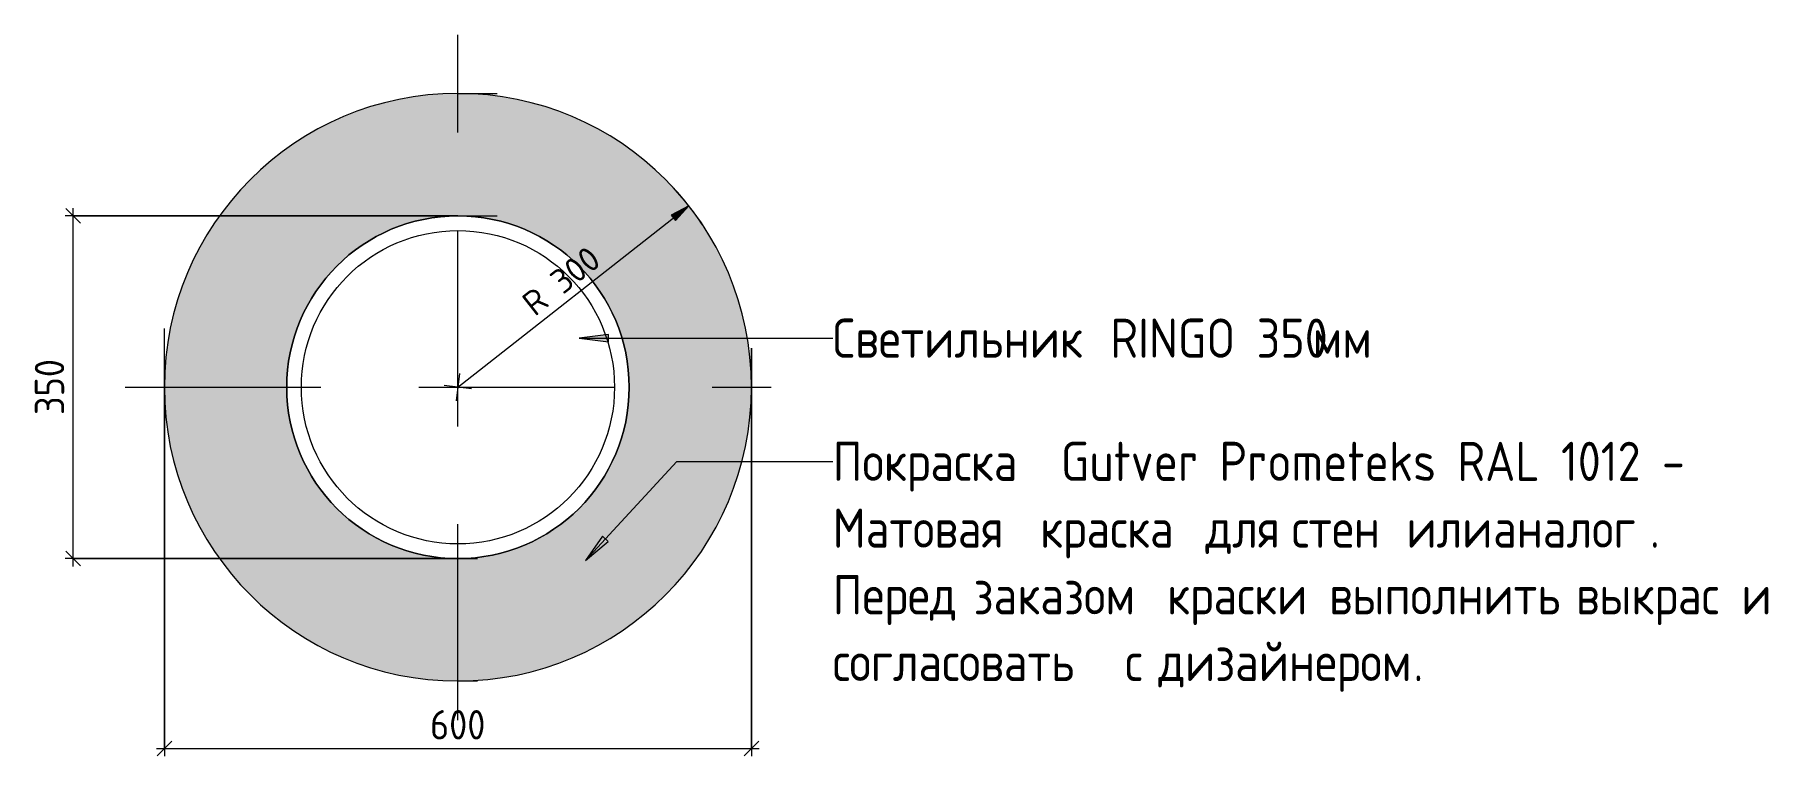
# Model space of a CAD drawing. Header units: millimetres. Extents: x -4196 to 190310, y -8553 to 29000.
# Drawn here: x 188538 to 190310, y 2331 to 3068 of the extents above; entities that cross this region are included whole.
import ezdxf

# ---------------------------------------------------------------- set-up
doc = ezdxf.new("R2010")
doc.units = ezdxf.units.MM
doc.linetypes.add('ADSK_Штрих_ш2 п1', pattern=[300, 200, -100])
for name, color, linetype, lineweight in [('A-ANNO-DIMS', 7, 'Continuous', 9), ('A-ANNO-DIMS-10', 7, 'Continuous', 9), ('A-DETL', 7, 'Continuous', 9), ('A-DETL-2', 7, 'ADSK_Штрих_ш2 п1', 9), ('G-ANNO-TEXT', 7, 'Continuous', 9)]:
    doc.layers.add(name, color=color, linetype=linetype, lineweight=lineweight)
doc.layers.add('A-DETL-GENF-11', color=7, linetype='Continuous', lineweight=9, true_color=0xf2dc97)
doc.styles.add('GOST Common_6', font='GOST_Common.ttf', dxfattribs={"width": 0.9, "height": 40})
doc.styles.add('ISOCPEUR_5', font='isocpeur.ttf', dxfattribs={"width": 0.9, "height": 30})
doc.styles.add('ISOCPEUR_6', font='isocpeur.ttf', dxfattribs={"height": 25})
doc.dimstyles.new('ISO-2_5_1_0K_БОЛЬШОЙ', dxfattribs={"dimscale": 304.8, "dimtxt": 24.899529, "dimasz": 0.065617, "dimexe": 0.07874, "dimexo": 0, "dimgap": 0, "dimtad": 1, "dimjust": 3, "dimdec": 0, "dimzin": 0, "dimdsep": 46, "dimtxsty": 'ISOCPEUR_6', "dimsah": 1, "dimcen": 0.09, "dimazin": 0, "dimtfac": 1, "dimtdec": 4, "dimtix": 1, "dimtmove": 0, "dimatfit": 2, "dimfxl": 1, "dimtvp": 1, "dimtolj": 1, "dimtzin": 0, "dimarcsym": 2})
doc.dimstyles.new('ISO-3_0', dxfattribs={"dimscale": 304.8, "dimtxt": 29.879435, "dimasz": 0.049213, "dimexe": 0.026247, "dimexo": 0, "dimgap": 0, "dimtad": 1, "dimdec": 0, "dimrnd": 10, "dimzin": 0, "dimdsep": 46, "dimtxsty": 'ISOCPEUR_5', "dimblk1": 'OBLIQUE', "dimblk2": 'OBLIQUE', "dimsah": 1, "dimcen": 0.09, "dimdle": 0.026247, "dimazin": 0, "dimtfac": 1, "dimtdec": 4, "dimtix": 1, "dimtmove": 0, "dimatfit": 3, "dimfxl": 1, "dimtvp": 1, "dimtolj": 1, "dimtzin": 0, "dimarcsym": 2})

msp = doc.modelspace()

# ---------------------------------------------------------------- texts
at = {"layer": 'G-ANNO-TEXT', "char_height": 40, "attachment_point": 1, "style": 'GOST Common_6'}
for s, insert, width in [('Светильник', (189353.8, 2777.9), 317.468), (' RINGO 350', (189615.7, 2777.9), 277.063), ('мм', (189844.3, 2777.9), 70.709), ('Покраска', (189353.8, 2652.1), 256.139), (' Gutver Prometeks RAL 1012 - ', (189565.1, 2652.1), 795.114), ('Матовая', (189353.8, 2583.9), 241.709), ('\\fGOST Common|b0|i0|c204|p34|;\\W.9; ', (189553.2, 2583.9), 15.152), ('краска', (189565.7, 2583.9), 189.759), ('\\fGOST Common|b0|i0|c204|p34|;\\W.9; ', (189722.3, 2583.9), 15.152), ('для', (189734.8, 2583.9), 91.633), ('\\fGOST Common|b0|i0|c204|p34|;\\W.9; ', (189810.4, 2583.9), 15.152), ('стен', (189822.9, 2583.9), 126.987), ('\\fGOST Common|b0|i0|c204|p34|;\\W.9; ', (189927.6, 2583.9), 15.152), ('или', (189940.1, 2583.9), 92.354), ('\\fGOST Common|b0|i0|c204|p34|;\\W.9; ', (190016.3, 2583.9), 15.152), ('аналог', (190028.8, 2583.9), 194.089), ('. ', (190189, 2583.9), 28.139), ('Перед', (189353.8, 2515.8), 159.456), ('\\fGOST Common|b0|i0|c204|p34|;\\W.9; ', (189485.3, 2515.8), 15.152), ('заказом', (189497.8, 2515.8), 224.392), ('\\fGOST Common|b0|i0|c204|p34|;\\W.9; ', (189683, 2515.8), 15.152), ('краски', (189695.5, 2515.8), 185.43), ('\\fGOST Common|b0|i0|c204|p34|;\\W.9; ', (189848.5, 2515.8), 15.152), ('выполнить', (189861, 2515.8), 290.772), ('\\fGOST Common|b0|i0|c204|p34|;\\W.9; ', (190100.9, 2515.8), 15.152), ('выкрас', (190113.4, 2515.8), 189.759), ('\\fGOST Common|b0|i0|c204|p34|;\\W.9; ', (190269.9, 2515.8), 15.152), ('\\fGOST Common|b0|i0|c204|p34|;\\W.9;и', (190282.4, 2515.8), 31.025), ('\\fGOST Common|b0|i0|c204|p34|;\\W.9; ', (190308, 2515.8), 15.152), ('\\fGOST Common|b0|i0|c204|p34|;\\W.9; ', (189640.1, 2447.7), 15.152), ('\\fGOST Common|b0|i0|c204|p34|;\\W.9; ', (189674, 2447.7), 15.152), ('дизайнером', (189686.5, 2447.7), 316.025), ('согласовать', (189353.8, 2447.7), 347.051), ('\\fGOST Common|b0|i0|c204|p34|;\\W.9;с', (189652.6, 2447.7), 25.975), ('\\fGOST Common|b0|i0|c204|p34|;\\W.9;.', (189947.3, 2447.7), 12.987)]:
    msp.add_mtext(s, dxfattribs=dict(at, insert=insert, width=width))

# ---------------------------------------------------------------- blocks, each defined once
blk = doc.blocks.new('DIMBLOCK54-Выкрас на потолке около светильника ЛК')
at = {"layer": 'A-ANNO-DIMS-10', "lineweight": 20}
for p, q in [((188577.5, 2882.8), (188570, 2890.3)), ((188577.5, 2882.8), (188585, 2875.3)), ((188577.5, 2532.8), (188570, 2540.3)), ((188577.5, 2532.8), (188585, 2525.3))]:
    blk.add_line(p, q, dxfattribs=at)
at = {"layer": 'A-ANNO-DIMS-10'}
for p, q in [((188577.5, 2524.8), (188577.5, 2890.8)), ((188970.8, 2882.8), (188569.5, 2882.8)), ((188577.5, 2882.8), (188970.8, 2882.8)), ((188990.8, 2532.8), (188569.5, 2532.8)), ((188577.5, 2532.8), (188990.8, 2532.8))]:
    blk.add_line(p, q, dxfattribs=at)
at = {"layer": 'A-ANNO-DIMS-10', "color": 0, "insert": (188538.4, 2679.4), "char_height": 30, "width": 68.263, "attachment_point": 1, "rotation": 90, "line_spacing_factor": 1.149209, "style": 'ISOCPEUR_5'}
blk.add_mtext('350', dxfattribs=at)
blk = doc.blocks.new('_Oblique')
at = {"color": 0, "linetype": 'ByBlock', "lineweight": -2}
blk.add_line((-0.5, -0.5), (0.5, 0.5), dxfattribs=at)
blk = doc.blocks.new('DIMBLOCK55-Выкрас на потолке около светильника ЛК')
at = {"layer": 'A-ANNO-DIMS-10'}
for p, q in [((189270.8, 2747.8), (189270.8, 2330.9)), ((189270.8, 2338.9), (189270.8, 2747.8)), ((188670.8, 2707.8), (188670.8, 2330.9)), ((188670.8, 2338.9), (188670.8, 2707.8)), ((188662.8, 2338.9), (189278.8, 2338.9))]:
    blk.add_line(p, q, dxfattribs=at)
at = {"layer": 'A-ANNO-DIMS-10', "lineweight": 20}
for p, q in [((188670.8, 2338.9), (188663.3, 2331.4)), ((188670.8, 2338.9), (188678.3, 2346.4)), ((189270.8, 2338.9), (189263.3, 2331.4)), ((189270.8, 2338.9), (189278.3, 2346.4))]:
    blk.add_line(p, q, dxfattribs=at)
at = {"layer": 'A-ANNO-DIMS-10', "color": 0, "insert": (188942.3, 2378.1), "char_height": 30, "width": 68.263, "attachment_point": 1, "line_spacing_factor": 1.149209, "style": 'ISOCPEUR_5'}
blk.add_mtext('600', dxfattribs=at)
blk = doc.blocks.new('DIMBLOCK56-Выкрас на потолке около светильника ЛК')
at = {"layer": 'A-ANNO-DIMS-10'}
blk.add_hatch(color=256, dxfattribs=at).paths.add_polyline_path([(189206.7, 2893.1), (189188.8, 2883.5), (189193.1, 2878)])
for p, q in [((188970.8, 2707.8), (189206.7, 2893.1)), ((189206.7, 2893.1), (189188.8, 2883.5)), ((189193.1, 2878), (189206.7, 2893.1)), ((189188.8, 2883.5), (189193.1, 2878)), ((188972.5, 2721.8), (188969.1, 2693.8)), ((188984.8, 2706.1), (188956.7, 2709.5))]:
    blk.add_line(p, q, dxfattribs=at)
blk.add_arc((188970.8, 2707.8), 300, 33.5619, 42.7292, dxfattribs=at)
at = {"layer": 'A-ANNO-DIMS-10', "color": 0, "insert": (189033.9, 2798.9), "char_height": 25, "width": 105.727, "attachment_point": 1, "rotation": 38.1455, "line_spacing_factor": 1.149209, "style": 'ISOCPEUR_6'}
blk.add_mtext('R 300', dxfattribs=at)

# ---------------------------------------------------------------- dimensions: what is measured, and where the dimension line sits
at = {"layer": 'A-ANNO-DIMS'}
dim = msp.add_radius_dim(center=(188970.8, 2707.8), mpoint=(189206.7, 2893.1), dimstyle='ISO-2_5_1_0K_БОЛЬШОЙ', override={"dimpost": 'R<>'}, dxfattribs=at)
dim.commit()
dim.dimension.update_dxf_attribs({"geometry": 'DIMBLOCK56-Выкрас на потолке около светильника ЛК', "text_midpoint": (189073.1, 2804.1)})
dim = msp.add_linear_dim(base=(188577.5, 2882.8), p1=(188990.8, 2532.8), p2=(188970.8, 2882.8), angle=90, dimstyle='ISO-3_0', override={"dimpost": '<>', "dimfxl": 350.570963}, dxfattribs=at)
dim.commit()
dim.dimension.update_dxf_attribs({"geometry": 'DIMBLOCK54-Выкрас на потолке около светильника ЛК', "text_midpoint": (188562.5, 2707.8)})
dim = msp.add_linear_dim(base=(189270.8, 2338.9), p1=(188670.8, 2707.8), p2=(189270.8, 2747.8), dimstyle='ISO-3_0', override={"dimpost": '<>', "dimfxl": 601.331855}, dxfattribs=at)
dim.commit()
dim.dimension.update_dxf_attribs({"geometry": 'DIMBLOCK55-Выкрас на потолке около светильника ЛК', "text_midpoint": (188970.8, 2353.9)})

# ---------------------------------------------------------------- hatches: boundary and pattern name
at = {"layer": 'A-DETL-GENF-11'}
h = msp.add_hatch(color=256, dxfattribs=at)
h.paths.add_polyline_path([(188970.8, 2407.8), (188990.4, 2408.5), (189010, 2410.4), (189029.3, 2413.6), (189048.4, 2418), (189067.2, 2423.7), (189085.6, 2430.6), (189103.4, 2438.7), (189120.8, 2448), (189137.4, 2458.4), (189153.4, 2469.8), (189168.6, 2482.3), (189182.9, 2495.7), (189196.3, 2510), (189208.8, 2525.2), (189220.2, 2541.1), (189230.6, 2557.8), (189239.8, 2575.2), (189247.9, 2593), (189254.8, 2611.4), (189260.5, 2630.2), (189265, 2649.3), (189268.2, 2668.5), (189270.1, 2688), (189270.8, 2707.8), (189270.1, 2727.6), (189268.2, 2747.1), (189265, 2766.3), (189260.5, 2785.4), (189254.8, 2804.3), (189247.9, 2822.6), (189239.8, 2840.5), (189230.6, 2857.8), (189220.2, 2874.5), (189208.8, 2890.4), (189196.3, 2905.6), (189182.9, 2919.9), (189168.6, 2933.3), (189153.4, 2945.8), (189137.4, 2957.2), (189120.8, 2967.6), (189103.4, 2976.9), (189085.6, 2985), (189067.2, 2991.9), (189048.4, 2997.6), (189029.3, 3002), (189010, 3005.2), (188990.4, 3007.2), (188970.8, 3007.8), (188951.2, 3007.2), (188931.6, 3005.2), (188911, 3001.7), (188893.1, 2997.6), (188874.3, 2991.9), (188856, 2985), (188838.1, 2976.9), (188820.7, 2967.6), (188804.1, 2957.2), (188788.2, 2945.8), (188772.9, 2933.3), (188758.6, 2919.9), (188745.2, 2905.6), (188732.7, 2890.4), (188721.3, 2874.5), (188711, 2857.8), (188701.7, 2840.5), (188693.6, 2822.6), (188686.7, 2804.3), (188681, 2785.4), (188676.5, 2766.3), (188673.4, 2747.1), (188671.4, 2727.6), (188670.8, 2707.8), (188671.4, 2688), (188673.4, 2668.5), (188676.5, 2649.3), (188681, 2630.2), (188686.7, 2611.4), (188693.6, 2593), (188701.7, 2575.2), (188711, 2557.8), (188721.3, 2541.1), (188732.7, 2525.2), (188745.2, 2510), (188758.6, 2495.7), (188772.9, 2482.3), (188788.2, 2469.8), (188804.1, 2458.4), (188820.7, 2448), (188838.1, 2438.7), (188856, 2430.6), (188874.3, 2423.7), (188893.1, 2418), (188912.2, 2413.6), (188931.6, 2410.4), (188951.2, 2408.5), (188955.6, 2408.3)])
h.paths.add_polyline_path([(188970.8, 2532.8), (188955.6, 2533.5), (188940.3, 2535.5), (188925.5, 2538.8), (188911, 2543.4), (188896.8, 2549.2), (188883.3, 2556.3), (188870.4, 2564.4), (188858.3, 2573.8), (188847, 2584.1), (188836.7, 2595.3), (188827.4, 2607.5), (188819.2, 2620.3), (188812.2, 2633.8), (188806.3, 2648), (188801.7, 2662.5), (188798.5, 2677.3), (188796.5, 2692.4), (188795.8, 2707.8), (188796.5, 2723.2), (188798.5, 2738.3), (188801.7, 2753.1), (188806.3, 2767.6), (188812.2, 2781.8), (188819.2, 2795.3), (188827.4, 2808.1), (188836.7, 2820.3), (188847, 2831.6), (188858.3, 2841.8), (188870.4, 2851.2), (188883.3, 2859.4), (188896.8, 2866.4), (188911, 2872.3), (188925.5, 2876.8), (188940.3, 2880.1), (188955.6, 2882.1), (188970.8, 2882.8), (188986, 2882.1), (189001.2, 2880.1), (189016.1, 2876.8), (189030.6, 2872.3), (189044.8, 2866.4), (189058.3, 2859.4), (189071.1, 2851.2), (189083.3, 2841.8), (189094.5, 2831.6), (189104.8, 2820.3), (189114.1, 2808.1), (189122.3, 2795.3), (189129.3, 2781.8), (189135.2, 2767.6), (189139.8, 2753.1), (189143.1, 2738.3), (189145.1, 2723.2), (189145.8, 2707.8), (189145.1, 2692.4), (189143.1, 2677.3), (189139.8, 2662.5), (189135.2, 2648), (189129.3, 2633.8), (189122.3, 2620.3), (189114.1, 2607.5), (189104.8, 2595.3), (189094.5, 2584.1), (189083.3, 2573.8), (189071.1, 2564.4), (189058.3, 2556.3), (189044.8, 2549.2), (189029.3, 2543), (189016.1, 2538.8), (189001.2, 2535.5), (188986, 2533.5), (188970.8, 2532.8)])
at = {"layer": 'G-ANNO-TEXT'}
for points in [[(189094.7, 2757.9), (189124.7, 2754), (189124.7, 2761.8)], [(189101.1, 2531), (189124.3, 2550.3), (189118.5, 2555.7)]]:
    msp.add_hatch(color=256, dxfattribs=at).paths.add_polyline_path(points)

# ---------------------------------------------------------------- linework, layer by layer
at = {"layer": 'A-DETL'}
for radius in [175, 160]:
    msp.add_circle((188970.8, 2707.8), radius, dxfattribs=at)
for radius, start, end in [(300, 0, 180), (175, 0, 180), (300, 180, 360), (175, 180, 0)]:
    msp.add_arc((188970.8, 2707.8), radius, start, end, dxfattribs=at)
at = {"layer": 'A-DETL-2'}
for p, q in [((188970.8, 2367.8), (188970.8, 3067.8)), ((188970.8, 3007.8), (189010.8, 3007.8)), ((188970.8, 2882.8), (189010.8, 2882.8)), ((188670.8, 2707.8), (188670.8, 2767.8)), ((189270.8, 2707.8), (189270.8, 2747.8)), ((188630.8, 2707.8), (189290.8, 2707.8)), ((188970.8, 2532.8), (188990.8, 2532.8)), ((188970.8, 2407.8), (188990.8, 2407.8))]:
    msp.add_line(p, q, dxfattribs=at)
at = {"layer": 'G-ANNO-TEXT'}
for p, q in [((189124.7, 2761.8), (189094.7, 2757.9)), ((189094.7, 2757.9), (189124.7, 2754)), ((189094.7, 2757.9), (189353.8, 2757.9)), ((189124.7, 2754), (189124.7, 2761.8)), ((189101.1, 2531), (189194.6, 2632.1)), ((189194.6, 2632.1), (189353.8, 2632.1)), ((189118.5, 2555.7), (189101.1, 2531)), ((189124.3, 2550.3), (189118.5, 2555.7)), ((189101.1, 2531), (189124.3, 2550.3))]:
    msp.add_line(p, q, dxfattribs=at)

msp.set_redraw_order([(e.dxf.handle, doc.entitydb.next_handle()) for e in msp.query("TEXT MTEXT ATTDEF DIMENSION ARC_DIMENSION")])  # texts and dimensions are drawn at this point

doc.saveas('drawing.dxf')
